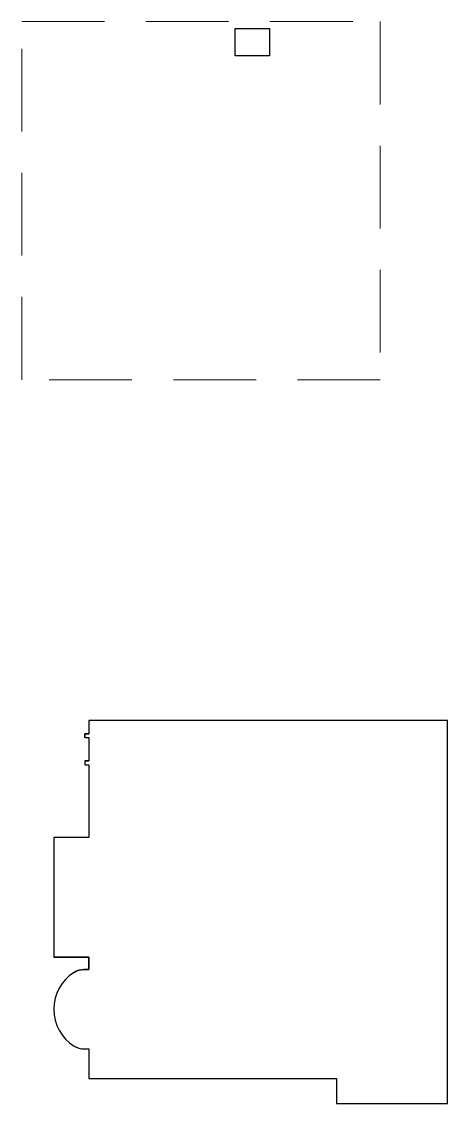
# Model space of a CAD drawing. Header units: inches. Extents: x 1397 to 20304, y -27267 to -746.
# Drawn here: x 10814 to 11361, y -18886 to -17496 of the extents above; entities that cross this region are included whole.
import ezdxf

# ---------------------------------------------------------------- set-up
doc = ezdxf.new("R2010")
doc.units = ezdxf.units.IN
doc.header["$LTSCALE"] = 17
doc.header["$MEASUREMENT"] = 0
doc.linetypes.add('21_FP_00$0$HIDDEN', pattern=[0.375, 0.25, -0.125])
doc.linetypes.add('PHANTOM2', pattern=[1.25, 0.625, -0.125, 0.125, -0.125, 0.125, -0.125])
doc.layers.add('25 BOT BAR', color=12, linetype='Continuous', lineweight=25)
doc.layers.add('aa_section_line', color=2, linetype='PHANTOM2', lineweight=13)

msp = doc.modelspace()

# ---------------------------------------------------------------- linework, layer by layer
at = {"layer": '25 BOT BAR'}
for p, q in [((11360.8, -18394.2), (10900.3, -18394.2)), ((10900.3, -18394.2), (10900.3, -18411.2)), ((11360.8, -18886.2), (11360.8, -18394.2)), ((10895.3, -18416.2), (10895.3, -18411.2)), ((10895.3, -18411.2), (10900.3, -18411.2)), ((10895.3, -18416.2), (10900.3, -18416.2)), ((10900.3, -18416.2), (10900.3, -18446.2)), ((10895.3, -18446.2), (10895.3, -18451.2)), ((10895.3, -18446.2), (10900.3, -18446.2)), ((10895.3, -18451.2), (10900.3, -18451.2)), ((10900.3, -18451.2), (10900.3, -18544.4)), ((10900.3, -18544.4), (10855.3, -18544.4)), ((10855.3, -18544.4), (10855.3, -18698.2)), ((10894.2, -18816.2), (10900.3, -18816.2)), ((10900.3, -18816.2), (10900.3, -18854.2)), ((10900.3, -18854.2), (11218.3, -18854.2)), ((11218.3, -18854.2), (11218.3, -18886.2)), ((11218.3, -18886.2), (11360.8, -18886.2))]:
    msp.add_line(p, q, dxfattribs=at)
msp.add_lwpolyline([(11088.2, -17540.4), (11088.2, -17505.4), (11132.2, -17505.4), (11132.2, -17540.4)], close=True, dxfattribs=at)
msp.add_lwpolyline([(11360.8, -18394.2), (10900.3, -18394.2), (10900.3, -18411.2), (10895.3, -18411.2), (10895.3, -18416.2), (10900.3, -18416.2), (10900.3, -18446.2), (10895.3, -18446.2), (10895.3, -18451.2), (10900.3, -18451.2), (10900.3, -18544.4), (10855.3, -18544.4), (10855.3, -18698.4), (10900.3, -18698.4), (10900.3, -18714.2), (10894.2, -18714.2, 0.141444), (10881.4, -18717.9, 0.551995), (10881.4, -18812.5, 0.141444), (10894.2, -18816.2), (10900.3, -18816.2), (10900.3, -18854.2), (11218.3, -18854.2), (11218.3, -18886.2), (11360.8, -18886.2)], format="xyb", close=True, dxfattribs=at)
msp.add_lwpolyline([(10881.4, -18717.9, -0.141444), (10894.2, -18714.2), (10900.3, -18714.2), (10900.3, -18698.4), (10855.3, -18698.4)], format="xyb", dxfattribs=at)
for centre, radius, start, end in [((10911.2, -18765.2), 55.9, 122.203, 237.797), ((10894.2, -18792.2), 24, 237.797, 270)]:
    msp.add_arc(centre, radius, start, end, dxfattribs=at)
at = {"layer": 'aa_section_line', "linetype": '21_FP_00$0$HIDDEN', "ltscale": 25}
msp.add_lwpolyline([(11274.6, -17956.4), (10814.2, -17956.4), (10814.2, -17496.4), (11274.6, -17496.4)], close=True, dxfattribs=at)

doc.saveas('drawing.dxf')
